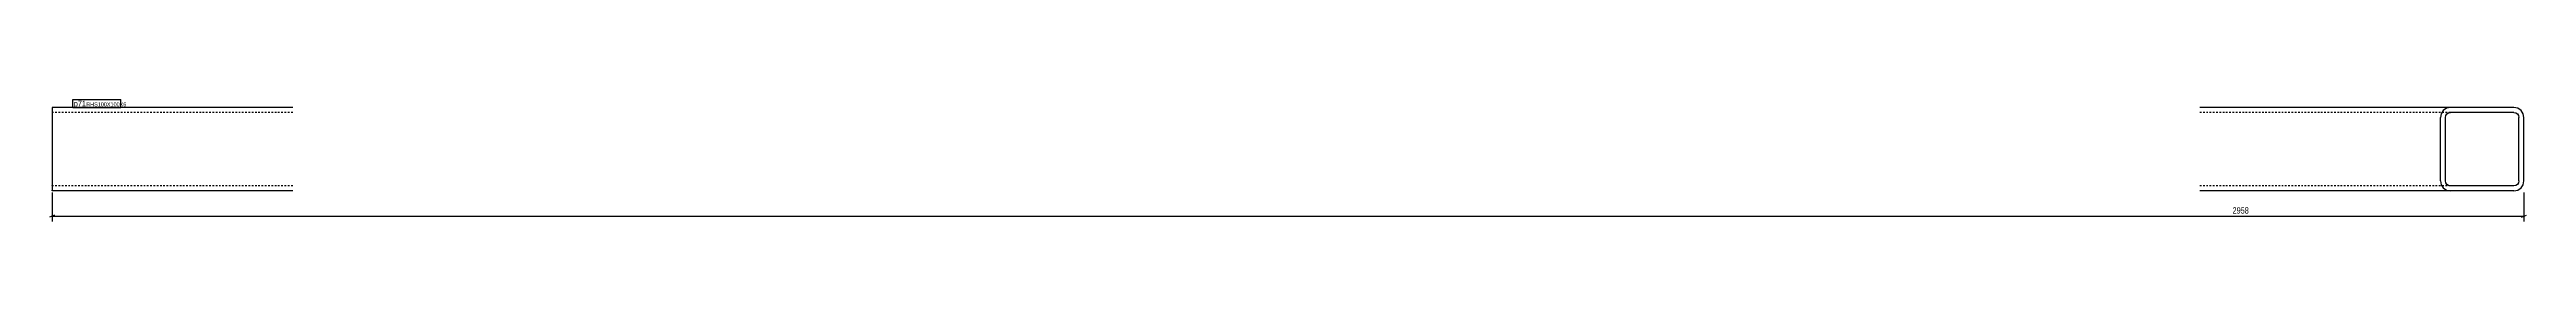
# Model space of a CAD drawing. Header units: millimetres. Extents: x 6 to 11638, y 4 to 152.
# Drawn here: x 6 to 2970, y 6 to 152 of the extents above; entities that cross this region are included whole.
import ezdxf

# ---------------------------------------------------------------- set-up
doc = ezdxf.new("R2010")
doc.units = ezdxf.units.MM
doc.linetypes.add('DXK_LINE_DOT2', pattern=[3.9198, 1.9599, -1.9599])
for name, color, linetype in [('MÅLSÆTNING', 7, 'Continuous'), ('STÅL', 7, 'Continuous'), ('TEKST', 7, 'Continuous')]:
    doc.layers.add(name, color=color, linetype=linetype)
doc.styles.add('Arial Narrow', font='ARIALN.TTF', dxfattribs={"height": 0.2})

msp = doc.modelspace()

# ---------------------------------------------------------------- linework, layer by layer
at = {"layer": 'MÅLSÆTNING', "color": 7, "linetype": 'Continuous'}
for p, q in [((9, 40.8), (9, 6)), ((2966.9, 40.8), (2966.9, 6)), ((12, 13.6), (6, 11.2)), ((9, 12.4), (2966.9, 12.4)), ((2963.9, 11.2), (2969.9, 13.6))]:
    msp.add_line(p, q, dxfattribs=at)
at = {"layer": 'STÅL', "color": 2, "linetype": 'Continuous'}
for p, q in [((297, 142.8), (9, 142.8)), ((9, 142.8), (9, 43.7)), ((2878.9, 142.8), (2578.9, 142.8)), ((2867.8, 135.4), (2866.9, 130.8)), ((2866.9, 54.8), (2866.9, 130.8)), ((2870.4, 139.3), (2867.8, 135.4)), ((2874.3, 141.9), (2870.4, 139.3)), ((2872.9, 130.8), (2873.4, 133.1)), ((2872.9, 54.8), (2872.9, 130.8)), ((2873.4, 133.1), (2874.7, 135.1)), ((2878.9, 142.8), (2874.3, 141.9)), ((2874.7, 135.1), (2876.6, 136.4)), ((2876.6, 136.4), (2878.9, 136.8)), ((2954.9, 142.8), (2878.9, 142.8)), ((2954.9, 136.8), (2878.9, 136.8)), ((2959.5, 141.9), (2954.9, 142.8)), ((2954.9, 136.8), (2957.2, 136.4)), ((2957.2, 136.4), (2959.2, 135.1)), ((2959.2, 135.1), (2960.5, 133.1)), ((2963.4, 139.3), (2959.5, 141.9)), ((2960.5, 133.1), (2960.9, 130.8)), ((2960.9, 54.8), (2960.9, 130.8)), ((2966, 135.4), (2963.4, 139.3)), ((2966.9, 130.8), (2966, 135.4)), ((2966.9, 54.8), (2966.9, 130.8)), ((9, 42.8), (9, 43.7)), ((297, 42.8), (9, 42.8)), ((2954.9, 42.8), (2578.9, 42.8)), ((2866.9, 54.8), (2867.8, 50.2)), ((2867.8, 50.2), (2870.4, 46.3)), ((2870.4, 46.3), (2874.3, 43.7)), ((2873.4, 52.5), (2872.9, 54.8)), ((2874.7, 50.6), (2873.4, 52.5)), ((2874.3, 43.7), (2878.9, 42.8)), ((2876.6, 49.3), (2874.7, 50.6)), ((2878.9, 48.8), (2876.6, 49.3)), ((2954.9, 48.8), (2878.9, 48.8)), ((2957.2, 49.3), (2954.9, 48.8)), ((2954.9, 42.8), (2959.5, 43.7)), ((2959.2, 50.6), (2957.2, 49.3)), ((2960.5, 52.5), (2959.2, 50.6)), ((2959.5, 43.7), (2963.4, 46.3)), ((2960.9, 54.8), (2960.5, 52.5)), ((2963.4, 46.3), (2966, 50.2)), ((2966, 50.2), (2966.9, 54.8))]:
    msp.add_line(p, q, dxfattribs=at)
at = {"layer": 'STÅL', "color": 7, "linetype": 'DXK_LINE_DOT2'}
for p, q in [((297, 136.8), (9, 136.8)), ((2878.9, 136.8), (2578.9, 136.8)), ((9, 48.8), (9, 49.3)), ((297, 48.8), (9, 48.8)), ((2878.9, 48.8), (2578.9, 48.8))]:
    msp.add_line(p, q, dxfattribs=at)

# ---------------------------------------------------------------- next in the draw order: wipeouts: each hides what was drawn before it
at = {"color": 0}
for points, layer in [([(2639.3, 13.9), (2639.3, 25.1), (2616.6, 25.1), (2616.6, 13.9)], 'MÅLSÆTNING'), ([(47.8, 144.2), (47.8, 151.2), (35, 151.2), (35, 144.2)], 'TEKST')]:
    msp.add_wipeout(points, dxfattribs=at).dxf.layer = layer

# ---------------------------------------------------------------- next in the draw order: texts
at = {"layer": 'MÅLSÆTNING', "color": 3, "style": 'Arial Narrow'}
msp.add_text('2958', height=7.64, dxfattribs=at).set_placement((2618.2, 15.5))

# ---------------------------------------------------------------- next in the draw order: wipeouts: each hides what was drawn before it
at = {"color": 0}
msp.add_wipeout([(47.8, 144.2), (47.8, 151.2), (35, 151.2), (35, 144.2)], dxfattribs=at).dxf.layer = 'TEKST'

# ---------------------------------------------------------------- next in the draw order: linework, layer by layer
at = {"layer": 'TEKST', "color": 7, "linetype": 'Continuous'}
msp.add_line((33.8, 143), (33.8, 152.4), dxfattribs=at)

# ---------------------------------------------------------------- next in the draw order: wipeouts: each hides what was drawn before it
at = {"color": 0}
msp.add_wipeout([(90.1, 144.2), (90.1, 149.2), (49.9, 149.2), (49.9, 144.2)], dxfattribs=at).dxf.layer = 'TEKST'

# ---------------------------------------------------------------- next in the draw order: wipeouts: each hides what was drawn before it
msp.add_wipeout([(90.1, 144.2), (90.1, 149.2), (49.9, 149.2), (49.9, 144.2)], dxfattribs=at).dxf.layer = 'TEKST'

# ---------------------------------------------------------------- next in the draw order: linework, layer by layer
at = {"layer": 'TEKST', "color": 7, "linetype": 'Continuous'}
for p, q in [((33.8, 152.4), (91.3, 152.4)), ((91.3, 143), (91.3, 152.4)), ((33.8, 143), (91.3, 143))]:
    msp.add_line(p, q, dxfattribs=at)

# ---------------------------------------------------------------- next in the draw order: texts
at = {"layer": 'TEKST', "color": 3, "style": 'Arial Narrow'}
for s, height, p in [('p71', 6.68, (35, 144.2)), ('RHS100X100X6', 4.772, (49.9, 144.2))]:
    msp.add_text(s, height=height, dxfattribs=at).set_placement(p)

doc.saveas('drawing.dxf')
